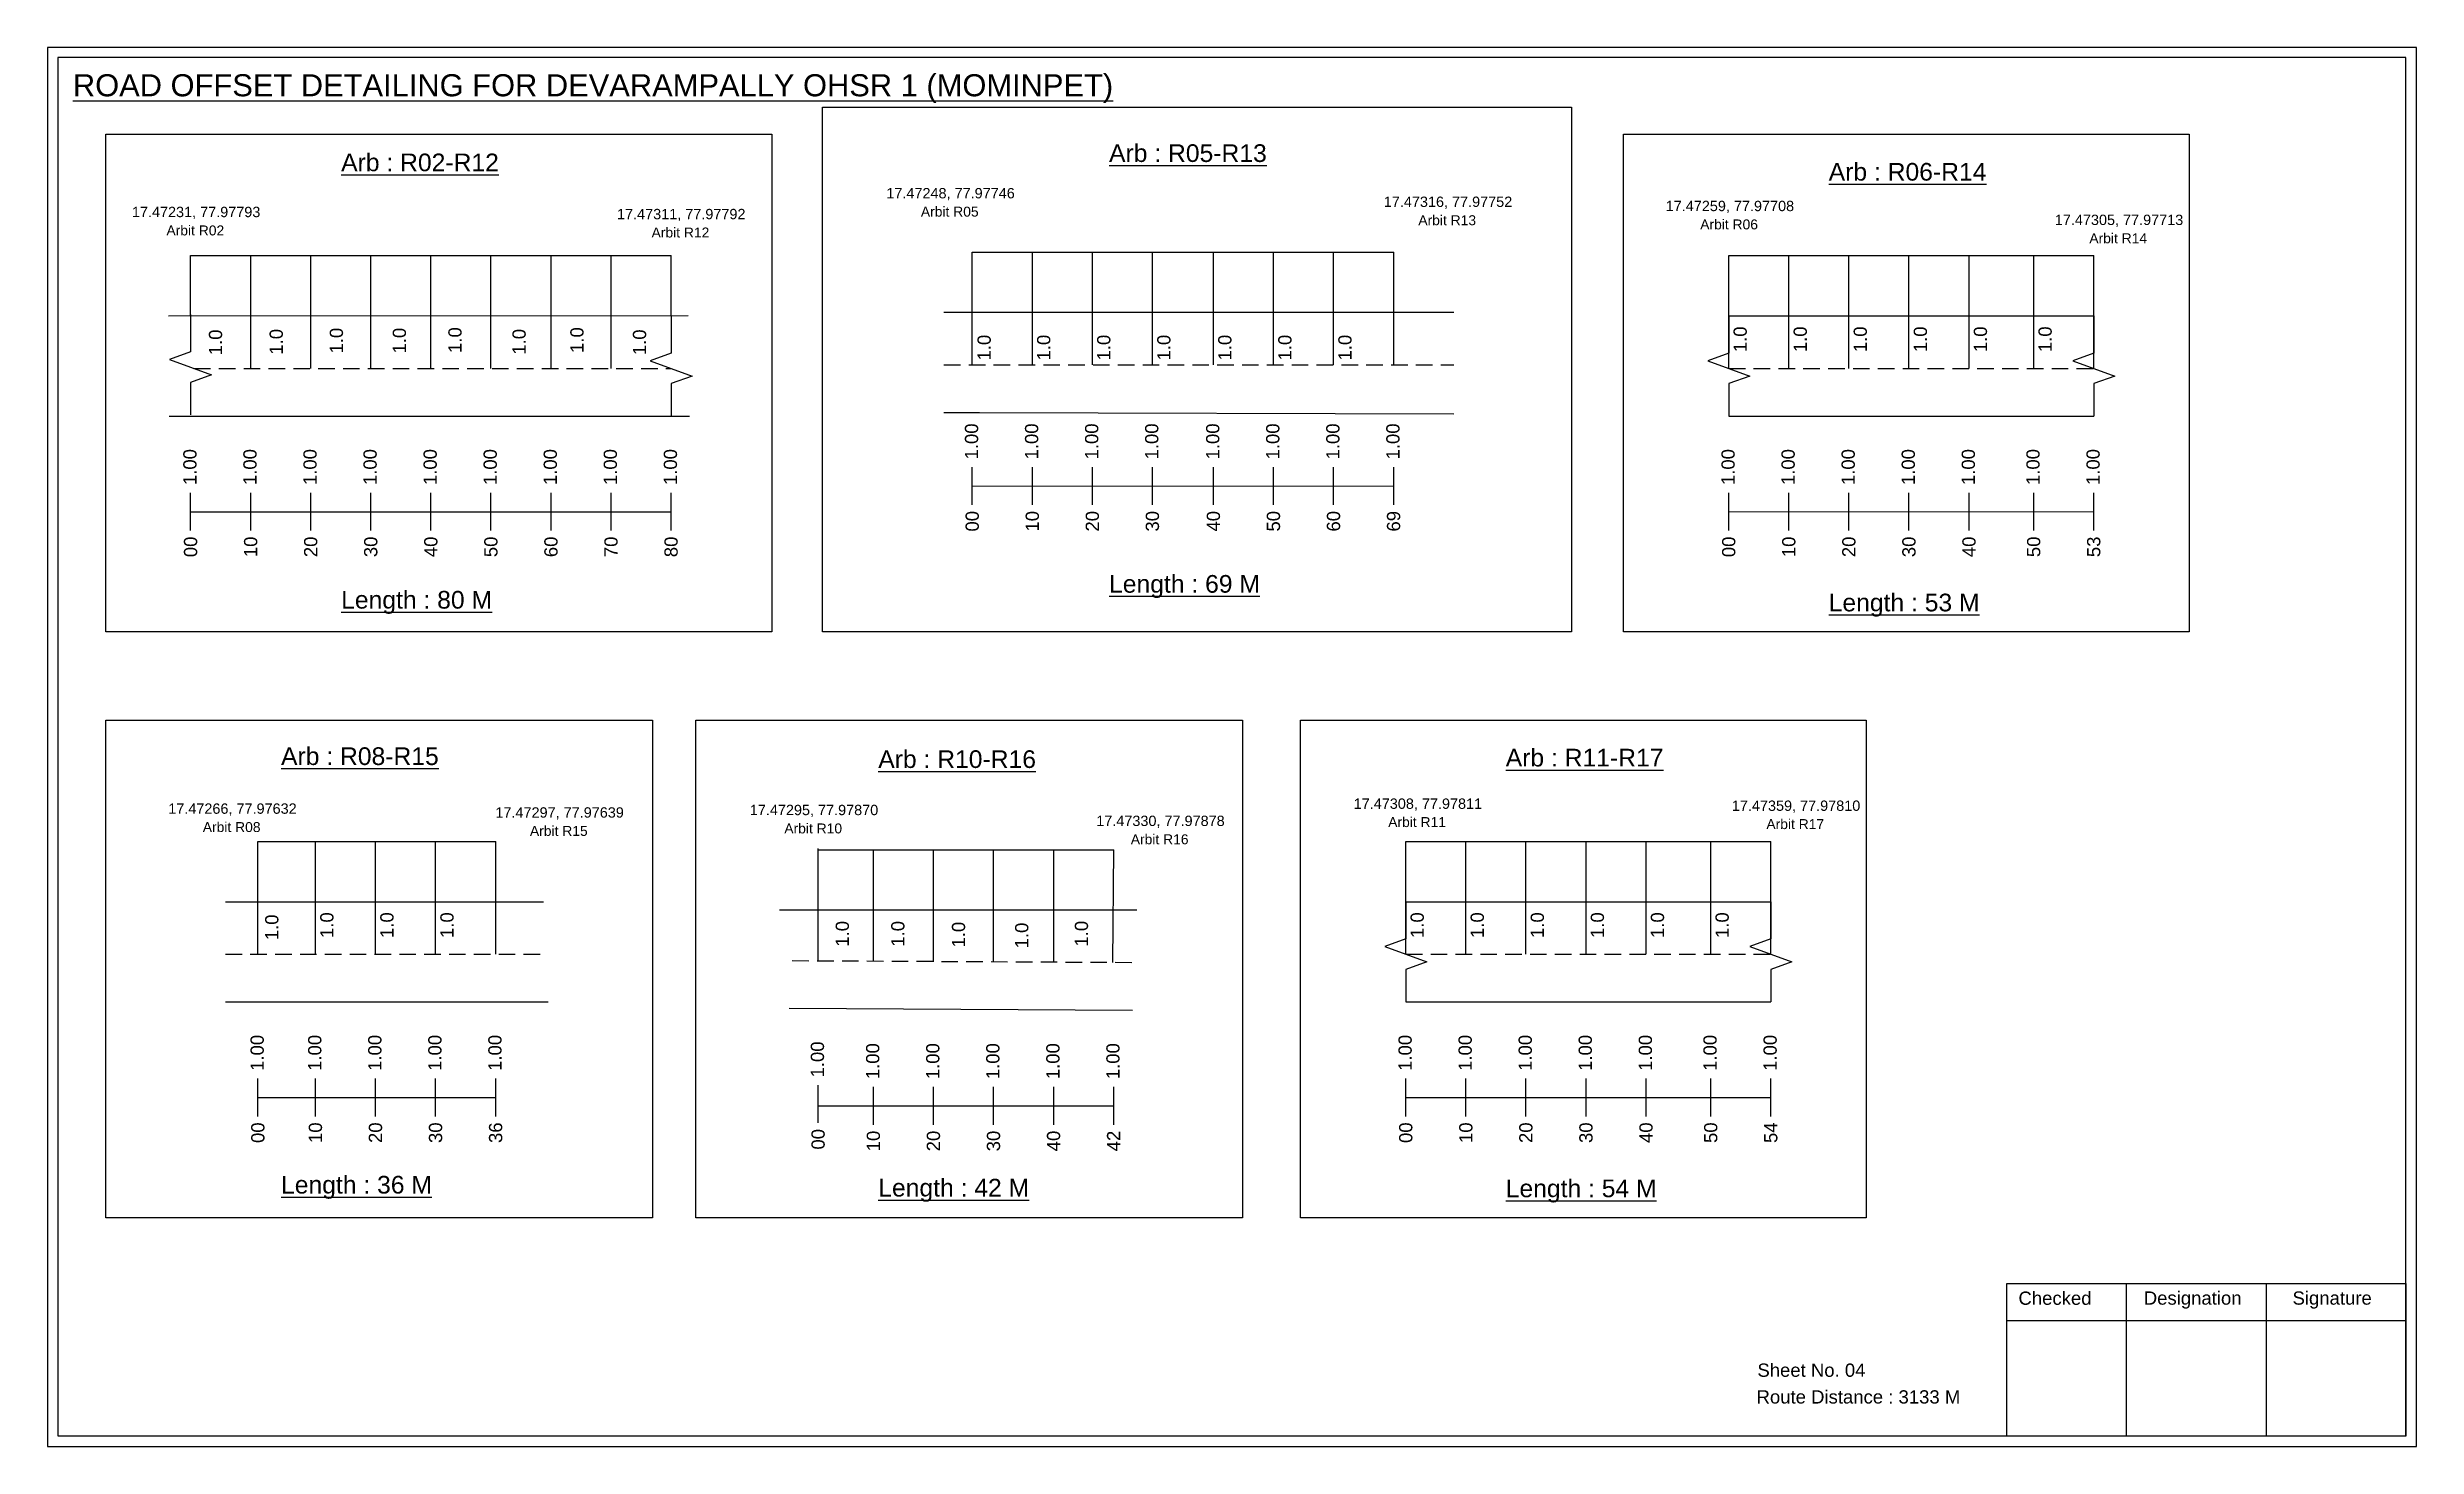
# Model space of a CAD drawing. Header units: inches. Extents: x 774 to 7852, y 198 to 1433.
# Drawn here: x 5995 to 6531, y 1014 to 1331 of the extents above; entities that cross this region are included whole.
import ezdxf

# ---------------------------------------------------------------- set-up
doc = ezdxf.new("R2010")
doc.units = ezdxf.units.IN
doc.header["$MEASUREMENT"] = 0
doc.linetypes.add('DASHED2', pattern=[0.375, 0.25, -0.125])
doc.layers.add('PDF_Geometry', color=7, linetype='Continuous')
doc.layers.add('PDF_Text', color=5, linetype='Continuous')
doc.styles.add('PDF Arial', font='arial.ttf')
doc.styles.get("Standard").update_dxf_attribs({"font": 'arial.ttf'})

msp = doc.modelspace()

# ---------------------------------------------------------------- texts
at = {"color": 242, "true_color": 0xcd2027}
for s, height, p in [('%%UROAD OFFSET DETAILING FOR DEVARAMPALLY OHSR 1 (MOMINPET)', 5, (6000.48, 1319.51)), ('%%UArb : R02-R12', 4, (6061.22, 1302.55)), ('%%UArb : R05-R13', 4, (6235.1, 1304.65)), ('%%UArb : R06-R14', 4, (6398.05, 1300.43)), ('%%ULength : 80 M', 4, (6061.22, 1203.55)), ('%%ULength : 69 M', 4, (6235.1, 1207.15)), ('%%ULength : 53 M', 4, (6398.05, 1202.93)), ('%%UArb : R08-R15', 4, (6047.61, 1168.15)), ('%%UArb : R10-R16', 4, (6182.84, 1167.48)), ('%%UArb : R11-R17', 4, (6324.92, 1167.82)), ('%%ULength : 36 M', 4, (6047.61, 1071.15)), ('%%ULength : 42 M', 4, (6182.84, 1070.48)), ('%%ULength : 54 M', 4, (6324.92, 1070.32))]:
    msp.add_text(s, height=height, dxfattribs=at).set_placement(p)
at = {"color": 5}
for s, height, p in [('17.47248, 77.97746', 2.34, (6184.67, 1296.41)), ('17.47231, 77.97793', 2.34, (6013.84, 1292.16)), ('17.47311, 77.97792', 2.34, (6123.69, 1291.69)), ('Arbit R05', 2.246, (6192.49, 1292.28)), ('17.47316, 77.97752', 2.34, (6297.31, 1294.47)), ('17.47259, 77.97708', 2.34, (6361.14, 1293.52)), ('Arbit R02', 2.246, (6021.66, 1288.03)), ('Arbit R12', 2.246, (6131.51, 1287.56)), ('Arbit R13', 2.246, (6305.13, 1290.34)), ('Arbit R06', 2.246, (6368.96, 1289.39)), ('17.47305, 77.97713', 2.34, (6449.25, 1290.38)), ('Arbit R14', 2.246, (6457.07, 1286.25)), ('17.47266, 77.97632', 2.34, (6022.07, 1157.11)), ('17.47295, 77.97870', 2.34, (6153.75, 1156.8)), ('17.47308, 77.97811', 2.34, (6290.49, 1158.23)), ('17.47359, 77.97810', 2.34, (6376.12, 1157.77)), ('Arbit R08', 2.246, (6029.89, 1152.98)), ('17.47297, 77.97639', 2.34, (6096.15, 1156.24)), ('Arbit R15', 2.246, (6103.97, 1152.11)), ('Arbit R10', 2.246, (6161.57, 1152.67)), ('17.47330, 77.97878', 2.34, (6232.2, 1154.34)), ('Arbit R11', 2.246, (6298.31, 1154.11)), ('Arbit R17', 2.246, (6383.94, 1153.65)), ('Arbit R16', 2.246, (6240.02, 1150.21))]:
    msp.add_text(s, height=height, dxfattribs=at).set_placement(p)
for p in [(6034.27, 1260.9), (6048.02, 1261.03), (6061.64, 1261.29), (6075.9, 1261.29), (6088.49, 1261.42), (6103.01, 1261.03), (6116.11, 1261.42), (6130.28, 1260.92), (6379.5, 1261.59), (6393.1, 1261.59), (6406.7, 1261.59), (6420.3, 1261.59), (6433.9, 1261.59), (6448.55, 1261.6), (6208.31, 1259.71), (6221.8, 1259.71), (6235.4, 1259.71), (6249, 1259.71), (6262.81, 1259.71), (6276.41, 1259.71), (6290.01, 1259.71), (6047.01, 1128.49), (6059.48, 1128.99), (6073.08, 1128.99), (6086.68, 1128.99), (6176.2, 1127.02), (6188.77, 1127.02), (6202.51, 1126.83), (6216.82, 1126.64), (6230.34, 1127.05), (6306.37, 1128.99), (6319.97, 1128.99), (6333.57, 1128.99), (6347.17, 1128.99), (6360.77, 1128.99), (6375.42, 1128.99)]:
    msp.add_text('1.0', height=3, rotation=90).set_placement(p)
at = {"color": 217, "true_color": 0x93278f}
for s, p in [('1.00', (6205.46, 1237.31)), ('1.00', (6219.06, 1237.31)), ('1.00', (6232.66, 1237.31)), ('1.00', (6246.26, 1237.31)), ('1.00', (6260.07, 1237.31)), ('1.00', (6273.67, 1237.31)), ('1.00', (6287.27, 1237.31)), ('1.00', (6300.87, 1237.31)), ('1.00', (6028.47, 1231.51)), ('1.00', (6042.07, 1231.51)), ('1.00', (6055.67, 1231.51)), ('1.00', (6069.27, 1231.51)), ('1.00', (6082.87, 1231.51)), ('1.00', (6096.47, 1231.51)), ('1.00', (6110.07, 1231.51)), ('1.00', (6123.67, 1231.51)), ('1.00', (6137.27, 1231.51)), ('1.00', (6376.76, 1231.51)), ('1.00', (6390.36, 1231.51)), ('1.00', (6403.96, 1231.51)), ('1.00', (6417.56, 1231.51)), ('1.00', (6431.16, 1231.51)), ('1.00', (6445.81, 1231.52)), ('1.00', (6459.41, 1231.52)), ('00', (6205.61, 1220.99)), ('10', (6219.21, 1220.99)), ('20', (6232.81, 1220.99)), ('30', (6246.41, 1220.99)), ('40', (6260.22, 1220.99)), ('50', (6273.82, 1220.99)), ('60', (6287.42, 1220.99)), ('69', (6301.02, 1220.99)), ('00', (6028.62, 1215.19)), ('10', (6042.22, 1215.19)), ('20', (6055.82, 1215.19)), ('30', (6069.42, 1215.19)), ('40', (6083.02, 1215.19)), ('50', (6096.62, 1215.19)), ('60', (6110.22, 1215.19)), ('70', (6123.82, 1215.19)), ('80', (6137.42, 1215.19)), ('00', (6376.91, 1215.19)), ('10', (6390.51, 1215.19)), ('20', (6404.11, 1215.19)), ('30', (6417.71, 1215.19)), ('40', (6431.31, 1215.19)), ('50', (6445.96, 1215.2)), ('53', (6459.56, 1215.2)), ('1.00', (6043.7, 1098.91)), ('1.00', (6056.74, 1098.91)), ('1.00', (6070.34, 1098.91)), ('1.00', (6083.94, 1098.91)), ('1.00', (6097.54, 1098.91)), ('1.00', (6170.56, 1097.42)), ('1.00', (6303.63, 1098.91)), ('1.00', (6317.23, 1098.91)), ('1.00', (6330.83, 1098.91)), ('1.00', (6344.43, 1098.91)), ('1.00', (6358.03, 1098.91)), ('1.00', (6372.68, 1098.91)), ('1.00', (6386.28, 1098.91)), ('1.00', (6183.08, 1097.03)), ('1.00', (6196.68, 1097.03)), ('1.00', (6210.28, 1097.03)), ('1.00', (6223.88, 1097.03)), ('1.00', (6237.48, 1097.03)), ('00', (6043.85, 1082.59)), ('10', (6056.89, 1082.59)), ('20', (6070.49, 1082.59)), ('30', (6084.09, 1082.59)), ('36', (6097.69, 1082.59)), ('00', (6170.71, 1081.1)), ('10', (6183.23, 1080.71)), ('20', (6196.83, 1080.71)), ('30', (6210.43, 1080.71)), ('40', (6224.03, 1080.71)), ('42', (6237.63, 1080.71)), ('00', (6303.78, 1082.59)), ('10', (6317.38, 1082.59)), ('20', (6330.98, 1082.59)), ('30', (6344.58, 1082.59)), ('40', (6358.18, 1082.59)), ('50', (6372.83, 1082.59)), ('54', (6386.43, 1082.59))]:
    msp.add_text(s, height=3, rotation=90, dxfattribs=at).set_placement(p)
for s, p in [('Sheet No. 04', (6381.91, 1029.67)), ('Route Distance : 3133 M', (6381.72, 1023.62))]:
    msp.add_text(s, height=3).set_placement(p)
at = {"layer": 'PDF_Text', "color": 7, "attachment_point": 7, "style": 'PDF Arial'}
for s, insert, char_height in [('Checked', (6441.02, 1045.92), 3.001), ('Designation', (6469.4, 1045.09), 3.0006), ('Signature', (6503.08, 1045.09), 3.001)]:
    msp.add_mtext(s, dxfattribs=dict(at, insert=insert, char_height=char_height))

# ---------------------------------------------------------------- linework, layer by layer
at = {"color": 5}
for p, q in [((6027.14, 1283.45), (6135.94, 1283.45)), ((6204.13, 1284.24), (6299.55, 1284.24)), ((6375.43, 1283.45), (6458.09, 1283.45)), ((6042.38, 1150.85), (6096.21, 1150.85)), ((6169.24, 1148.97), (6236.16, 1148.97)), ((6302.3, 1150.85), (6384.95, 1150.85))]:
    msp.add_line(p, q, dxfattribs=at)
for p, q in [((6027.14, 1269.81), (6027.14, 1283.45)), ((6040.74, 1257.92), (6040.74, 1283.45)), ((6054.34, 1257.92), (6054.34, 1283.45)), ((6067.94, 1257.92), (6067.94, 1283.45)), ((6081.54, 1257.92), (6081.54, 1283.45)), ((6095.14, 1257.92), (6095.14, 1283.45)), ((6108.74, 1257.92), (6108.74, 1283.45)), ((6122.34, 1257.92), (6122.34, 1283.45)), ((6135.94, 1269.8), (6135.94, 1283.45)), ((6204.13, 1258.71), (6204.13, 1284.24)), ((6217.73, 1258.71), (6217.73, 1284.24)), ((6231.33, 1258.71), (6231.33, 1284.24)), ((6244.93, 1258.71), (6244.93, 1284.24)), ((6258.75, 1258.71), (6258.75, 1284.24)), ((6272.35, 1258.71), (6272.35, 1284.24)), ((6285.95, 1258.71), (6285.95, 1284.24)), ((6299.55, 1258.71), (6299.55, 1284.24)), ((6375.43, 1257.92), (6375.43, 1283.45)), ((6389.03, 1257.92), (6389.03, 1283.45)), ((6402.63, 1257.92), (6402.63, 1283.45)), ((6416.23, 1257.92), (6416.23, 1283.45)), ((6429.83, 1257.92), (6429.83, 1283.45)), ((6444.49, 1257.92), (6444.49, 1283.46)), ((6458.09, 1257.92), (6458.09, 1283.46)), ((6022.15, 1269.8), (6139.76, 1269.86)), ((6313.15, 1270.59), (6197.72, 1270.59)), ((6375.43, 1269.8), (6458.09, 1269.8)), ((6022.29, 1247.12), (6140.07, 1247.12)), ((6197.72, 1247.91), (6205.78, 1247.91)), ((6205.78, 1247.91), (6313.15, 1247.61)), ((6375.43, 1247.12), (6458.09, 1247.12)), ((6042.38, 1125.31), (6042.38, 1150.85)), ((6055.41, 1125.31), (6055.41, 1150.85)), ((6069.01, 1125.31), (6069.01, 1150.85)), ((6082.61, 1125.31), (6082.61, 1150.85)), ((6096.21, 1125.31), (6096.21, 1150.85)), ((6169.24, 1123.74), (6169.24, 1149.27)), ((6181.76, 1123.69), (6181.76, 1148.97)), ((6195.36, 1123.63), (6195.36, 1148.97)), ((6208.96, 1123.69), (6208.96, 1148.97)), ((6222.56, 1123.44), (6222.56, 1148.97)), ((6235.93, 1123.47), (6236.16, 1148.97)), ((6302.3, 1125.31), (6302.3, 1150.85)), ((6315.9, 1125.31), (6315.9, 1150.85)), ((6329.5, 1125.31), (6329.5, 1150.85)), ((6343.1, 1125.31), (6343.1, 1150.85)), ((6356.7, 1125.31), (6356.7, 1150.85)), ((6371.35, 1125.32), (6371.35, 1150.85)), ((6384.95, 1125.32), (6384.95, 1150.85)), ((6035.03, 1137.2), (6107.07, 1137.2)), ((6241.41, 1135.3), (6160.45, 1135.3)), ((6302.3, 1137.2), (6384.95, 1137.2)), ((6035.03, 1114.51), (6108.07, 1114.51)), ((6162.66, 1113.1), (6240.39, 1112.66)), ((6302.3, 1114.51), (6384.95, 1114.51))]:
    msp.add_line(p, q)
at = {"linetype": 'DASHED2', "ltscale": 15}
for p, q in [((6027.9, 1257.92), (6135.94, 1257.92)), ((6197.72, 1258.71), (6313.15, 1258.71)), ((6375.43, 1257.92), (6458.09, 1257.92)), ((6035.03, 1125.31), (6107.57, 1125.31)), ((6163.38, 1123.88), (6241.66, 1123.47)), ((6302.3, 1125.32), (6384.95, 1125.32))]:
    msp.add_line(p, q, dxfattribs=at)
at = {"color": 217, "true_color": 0x93278f}
for p, q in [((6204.13, 1227.02), (6204.13, 1235.57)), ((6217.73, 1227.02), (6217.73, 1235.57)), ((6231.33, 1227.02), (6231.33, 1235.57)), ((6244.93, 1227.02), (6244.93, 1235.57)), ((6258.75, 1227.02), (6258.75, 1235.57)), ((6272.35, 1227.02), (6272.35, 1235.57)), ((6285.95, 1227.02), (6285.95, 1235.57)), ((6299.55, 1227.02), (6299.55, 1235.57)), ((6027.14, 1221.22), (6027.14, 1229.78)), ((6040.74, 1221.22), (6040.74, 1229.78)), ((6054.34, 1221.22), (6054.34, 1229.78)), ((6067.94, 1221.22), (6067.94, 1229.78)), ((6081.54, 1221.22), (6081.54, 1229.78)), ((6095.14, 1221.22), (6095.14, 1229.78)), ((6108.74, 1221.22), (6108.74, 1229.78)), ((6122.34, 1221.22), (6122.34, 1229.78)), ((6135.94, 1221.22), (6135.94, 1229.78)), ((6204.13, 1231.28), (6299.55, 1231.35)), ((6375.43, 1221.22), (6375.43, 1229.78)), ((6389.03, 1221.22), (6389.03, 1229.78)), ((6402.63, 1221.22), (6402.63, 1229.78)), ((6416.23, 1221.22), (6416.23, 1229.78)), ((6429.83, 1221.22), (6429.83, 1229.78)), ((6444.49, 1221.22), (6444.49, 1229.78)), ((6458.09, 1221.22), (6458.09, 1229.78)), ((6027.14, 1225.49), (6135.94, 1225.49)), ((6375.43, 1225.49), (6458.09, 1225.5)), ((6042.38, 1088.61), (6042.38, 1097.17)), ((6055.41, 1088.61), (6055.41, 1097.17)), ((6069.01, 1088.61), (6069.01, 1097.17)), ((6082.61, 1088.61), (6082.61, 1097.17)), ((6096.21, 1088.61), (6096.21, 1097.17)), ((6169.24, 1087.12), (6169.24, 1095.68)), ((6181.76, 1086.74), (6181.76, 1095.29)), ((6195.36, 1086.74), (6195.36, 1095.29)), ((6208.96, 1086.74), (6208.96, 1095.29)), ((6222.56, 1086.74), (6222.56, 1095.29)), ((6236.16, 1086.74), (6236.16, 1095.29)), ((6302.3, 1088.61), (6302.3, 1097.17)), ((6315.9, 1088.61), (6315.9, 1097.17)), ((6329.5, 1088.61), (6329.5, 1097.17)), ((6343.1, 1088.61), (6343.1, 1097.17)), ((6356.7, 1088.61), (6356.7, 1097.17)), ((6371.35, 1088.62), (6371.35, 1097.18)), ((6384.95, 1088.62), (6384.95, 1097.18)), ((6042.38, 1092.89), (6096.21, 1092.9)), ((6169.24, 1091.01), (6236.16, 1091.02)), ((6302.3, 1092.88), (6384.95, 1092.89))]:
    msp.add_line(p, q, dxfattribs=at)
for points in [[(6170.2, 1317.08), (6339.82, 1317.08), (6339.82, 1198.26), (6170.2, 1198.26)], [(6007.91, 1310.94), (6158.77, 1310.94), (6158.77, 1198.26), (6007.91, 1198.26)], [(6351.57, 1310.94), (6479.66, 1310.94), (6479.66, 1198.26), (6351.57, 1198.26)], [(6007.91, 1178.33), (6131.72, 1178.33), (6131.72, 1065.65), (6007.91, 1065.65)], [(6141.53, 1178.33), (6265.34, 1178.33), (6265.34, 1065.65), (6141.53, 1065.65)], [(6278.44, 1178.33), (6406.53, 1178.33), (6406.53, 1065.65), (6278.44, 1065.65)]]:
    msp.add_lwpolyline(points, close=True)
at = {"linetype": 'Continuous'}
for points in [[(6027.12, 1270.09), (6027.12, 1261.65), (6022.38, 1259.93), (6031.87, 1256.48), (6027.12, 1254.75), (6027.12, 1247.4)], [(6135.94, 1269.8), (6135.94, 1261.37), (6131.2, 1259.64), (6140.69, 1256.19), (6135.94, 1254.47), (6135.94, 1247.12)], [(6375.43, 1269.8), (6375.43, 1261.37), (6370.69, 1259.64), (6380.18, 1256.19), (6375.43, 1254.47), (6375.43, 1247.12)], [(6458.09, 1269.8), (6458.09, 1261.37), (6453.34, 1259.64), (6462.83, 1256.19), (6458.09, 1254.47), (6458.09, 1247.12)], [(6302.3, 1137.2), (6302.3, 1128.77), (6297.56, 1127.04), (6307.04, 1123.59), (6302.3, 1121.86), (6302.3, 1114.51)], [(6384.95, 1137.2), (6384.95, 1128.77), (6380.21, 1127.04), (6389.7, 1123.59), (6384.95, 1121.86), (6384.95, 1114.51)]]:
    msp.add_lwpolyline(points, dxfattribs=at)
at = {"layer": 'PDF_Geometry'}
for points in [[(5994.7, 1330.58), (5994.7, 1013.87), (6531.17, 1013.87), (6531.17, 1330.58)], [(5997.03, 1328.26), (5997.03, 1016.29), (6528.76, 1016.29), (6528.76, 1328.26)]]:
    msp.add_lwpolyline(points, close=True, dxfattribs=at)
at = {"layer": 'PDF_Geometry', "color": 242, "true_color": 0xcc1f26}
msp.add_lwpolyline([(6528.76, 1016.2), (6438.41, 1016.2), (6438.41, 1050.81), (6528.76, 1050.81)], close=True, dxfattribs=at)
for points in [[(6465.4, 1050.81), (6465.4, 1016.2)], [(6497.12, 1050.81), (6497.12, 1016.2)], [(6438.41, 1042.43), (6528.76, 1042.43)]]:
    msp.add_lwpolyline(points, dxfattribs=at)

msp.set_redraw_order([(e.dxf.handle, doc.entitydb.next_handle()) for e in msp.query("TEXT MTEXT ATTDEF DIMENSION ARC_DIMENSION")])  # texts and dimensions are drawn at this point

doc.saveas('drawing.dxf')
